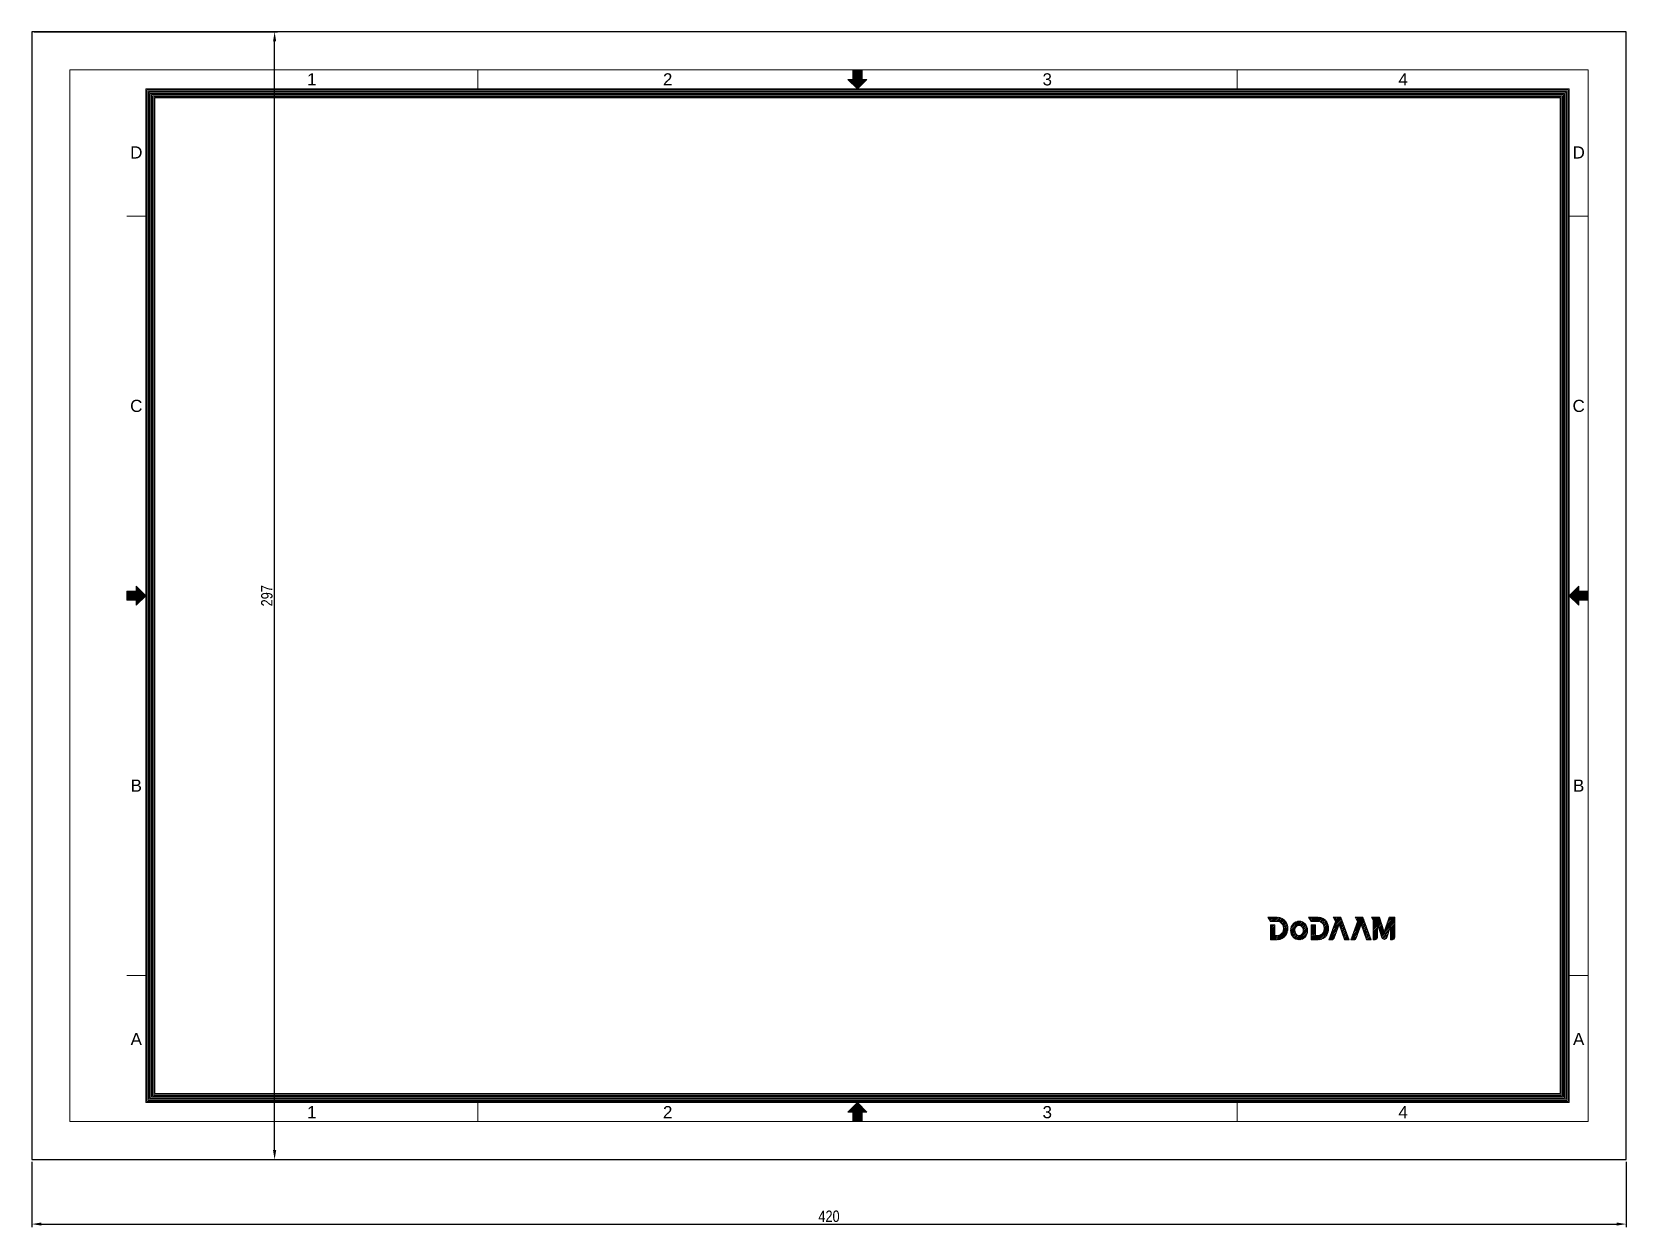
# Model space of a CAD drawing. Extents: x 0 to 3044, y -18 to 841.
# Drawn here: x 0 to 420, y -17.8 to 297 of the extents above; entities that cross this region are included whole.
import ezdxf
from ezdxf.enums import TextEntityAlignment as Align

# ---------------------------------------------------------------- set-up
doc = ezdxf.new("R2010")
doc.units = 0
doc.layers.get('0').update_dxf_attribs({"linetype": 'CONTINUOUS'})
doc.layers.get('Defpoints').update_dxf_attribs({"linetype": 'CONTINUOUS'})
doc.styles.get("Standard").update_dxf_attribs({"font": 'ARIALUNI.TTF', "width": 0.8})
doc.dimstyles.get("Standard").update_dxf_attribs({"dimtxt": 0.18, "dimasz": 0.18, "dimexe": 0.18, "dimexo": 0.0625, "dimgap": 0.09, "dimtad": 0, "dimtih": 1, "dimtoh": 1, "dimdec": 4, "dimzin": 0, "dimdsep": 46, "dimtxsty": 'Standard', "dimcen": 0.09, "dimadec": 0, "dimazin": 0, "dimtfac": 1, "dimtdec": 4, "dimtofl": 0, "dimtmove": 0, "dimatfit": 3, "dimfxl": 0, "dimtolj": 1, "dimtzin": 0, "dimarcsym": 0})

msp = doc.modelspace()

# ---------------------------------------------------------------- texts
at = {"color": 7, "linetype": 'Continuous', "lineweight": 9}
for s, p in [('1', (73.75, 284.5)), ('2', (167.5, 284.5)), ('3', (267.5, 284.5)), ('4', (361.25, 284.5)), ('D', (27.51, 265.25)), ('D', (407.51, 265.25)), ('C', (27.5, 198.5)), ('C', (407.5, 198.5)), ('B', (27.5, 98.5)), ('B', (407.5, 98.5)), ('A', (27.5, 31.75)), ('A', (407.5, 31.75)), ('1', (73.75, 12.5)), ('2', (167.5, 12.5)), ('3', (267.5, 12.5)), ('4', (361.25, 12.5))]:
    msp.add_text(s, height=3.2, dxfattribs=at).set_placement(p, align=Align.MIDDLE_CENTER)

# ---------------------------------------------------------------- blocks, each defined once
blk = doc.blocks.new('*D3')
at = {"color": 4, "lineweight": -2}
for p, q in [((0, -0.62), (0, -17.78)), ((420, -0.62), (420, -17.78)), ((2.5, -16.98), (417.5, -16.98))]:
    blk.add_line(p, q, dxfattribs=at)
at = {"color": 4}
for points in [[(2.5, -16.56), (2.5, -17.39), (0, -16.98)], [(417.5, -16.56), (417.5, -17.39), (420, -16.98)]]:
    blk.add_solid(points, dxfattribs=at)
at = {"layer": 'Defpoints', "color": 0}
for p in [(0, 0), (420, 0), (420, -16.98)]:
    blk.add_point(p, dxfattribs=at)
at = {"color": 4, "insert": (210, -14.94), "char_height": 3, "attachment_point": 5}
blk.add_mtext('420', dxfattribs=at)
blk = doc.blocks.new('*D7')
at = {"color": 4, "lineweight": -2}
for p, q in [((0.62, 297), (64.75, 297)), ((63.95, 2.5), (63.95, 294.5)), ((0.62, 0), (64.75, 0))]:
    blk.add_line(p, q, dxfattribs=at)
at = {"color": 4}
for points in [[(63.53, 294.5), (64.36, 294.5), (63.95, 297)], [(63.53, 2.5), (64.36, 2.5), (63.95, 0)]]:
    blk.add_solid(points, dxfattribs=at)
at = {"layer": 'Defpoints', "color": 0}
for p in [(0, 297), (63.95, 297), (0, 0)]:
    blk.add_point(p, dxfattribs=at)
at = {"color": 4, "insert": (61.91, 148.5), "char_height": 3, "attachment_point": 5, "rotation": 90}
blk.add_mtext('297', dxfattribs=at)

# ---------------------------------------------------------------- dimensions: what is measured, and where the dimension line sits
dim = msp.add_linear_dim(base=(63.95, 297), p1=(0, 0), p2=(0, 297), angle=90, dimstyle='Standard', override={"dimtxt": 3, "dimasz": 2.5, "dimexe": 0.8, "dimexo": 0.625, "dimgap": 0.5, "dimtad": 1, "dimtih": 0, "dimtoh": 0, "dimdec": 1, "dimzin": 8, "dimcen": 2.5, "dimclrd": 4, "dimclre": 4, "dimclrt": 4, "dimtdec": 1, "dimtofl": 1, "dimatfit": 0, "dimtolj": 0, "dimtzin": 8})
dim.commit()
dim.dimension.update_dxf_attribs({"geometry": '*D7', "text_midpoint": (61.91, 148.5)})
dim = msp.add_linear_dim(base=(420, -16.98), p1=(0, 0), p2=(420, 0), dimstyle='Standard', override={"dimtxt": 3, "dimasz": 2.5, "dimexe": 0.8, "dimexo": 0.625, "dimgap": 0.5, "dimtad": 1, "dimtih": 0, "dimtoh": 0, "dimdec": 1, "dimzin": 8, "dimcen": 2.5, "dimclrd": 4, "dimclre": 4, "dimclrt": 4, "dimtdec": 1, "dimtofl": 1, "dimatfit": 0, "dimtolj": 0, "dimtzin": 8})
dim.commit()
dim.dimension.update_dxf_attribs({"geometry": '*D3', "text_midpoint": (210, -14.94)})

# ---------------------------------------------------------------- linework, layer by layer
at = {"color": 7, "linetype": 'Continuous', "lineweight": 9}
for p, q in [((10, 287), (410, 287)), ((10, 10), (10, 287)), ((117.5, 282), (117.5, 287)), ((216.3, 283.2), (216.3, 287)), ((216.5, 284.5), (216.5, 287)), ((216.5, 283), (216.5, 287)), ((216.7, 282.8), (216.7, 287)), ((216.9, 282.6), (216.9, 287)), ((217.1, 282.4), (217.1, 287)), ((217.3, 282.2), (217.3, 287)), ((217.5, 282), (217.5, 287)), ((217.7, 282.2), (217.7, 287)), ((217.9, 282.4), (217.9, 287)), ((218.1, 282.6), (218.1, 287)), ((218.3, 282.8), (218.3, 287)), ((218.5, 284.5), (218.5, 287)), ((218.5, 283), (218.5, 287)), ((218.7, 283.2), (218.7, 287)), ((317.5, 282), (317.5, 287)), ((410, 287), (410, 10)), ((30, 15), (30, 282)), ((30, 282), (405, 282)), ((30.3, 15.3), (30.3, 281.7)), ((30.3, 281.7), (404.7, 281.7)), ((30.6, 15.6), (30.6, 281.4)), ((30.6, 281.4), (404.4, 281.4)), ((215, 284.5), (216.3, 284.5)), ((215, 284.5), (217.5, 282)), ((215.1, 284.4), (215.1, 284.5)), ((215.3, 284.2), (215.3, 284.5)), ((215.5, 284), (215.5, 284.5)), ((215.7, 283.8), (215.7, 284.5)), ((215.9, 283.6), (215.9, 284.5)), ((216.1, 283.4), (216.1, 284.5)), ((217.5, 282), (220, 284.5)), ((218.7, 284.5), (220, 284.5)), ((218.9, 283.4), (218.9, 284.5)), ((219.1, 283.6), (219.1, 284.5)), ((219.3, 283.8), (219.3, 284.5)), ((219.5, 284), (219.5, 284.5)), ((219.7, 284.2), (219.7, 284.5)), ((219.9, 284.4), (219.9, 284.5)), ((404.4, 15.6), (404.4, 281.4)), ((404.7, 15.3), (404.7, 281.7)), ((405, 15), (405, 282)), ((30.9, 15.9), (30.9, 281.1)), ((30.9, 281.1), (404.1, 281.1)), ((31.2, 16.2), (31.2, 280.8)), ((31.2, 280.8), (403.8, 280.8)), ((31.5, 16.5), (31.5, 280.5)), ((31.5, 280.5), (403.5, 280.5)), ((31.8, 16.8), (31.8, 280.2)), ((31.8, 280.2), (403.2, 280.2)), ((32.1, 17.1), (32.1, 279.9)), ((32.1, 279.9), (402.9, 279.9)), ((32.4, 17.4), (32.4, 279.6)), ((32.4, 279.6), (402.6, 279.6)), ((402.6, 17.4), (402.6, 279.6)), ((402.9, 17.1), (402.9, 279.9)), ((403.2, 16.8), (403.2, 280.2)), ((403.5, 16.5), (403.5, 280.5)), ((403.8, 16.2), (403.8, 280.8)), ((404.1, 15.9), (404.1, 281.1)), ((25, 248.5), (30, 248.5)), ((405, 248.5), (410, 248.5)), ((25, 147.3), (25, 149.7)), ((25, 149.7), (28.8, 149.7)), ((25, 149.5), (27.5, 149.5)), ((25, 149.5), (29, 149.5)), ((25, 149.3), (29.2, 149.3)), ((25, 149.1), (29.4, 149.1)), ((25, 148.9), (29.6, 148.9)), ((25, 148.7), (29.8, 148.7)), ((25, 148.5), (30, 148.5)), ((25, 148.3), (29.8, 148.3)), ((25, 148.1), (29.6, 148.1)), ((25, 147.9), (29.4, 147.9)), ((25, 147.7), (29.2, 147.7)), ((25, 147.5), (27.5, 147.5)), ((25, 147.5), (29, 147.5)), ((25, 147.3), (28.8, 147.3)), ((27.5, 151), (30, 148.5)), ((27.5, 149.7), (27.5, 151)), ((27.5, 150.9), (27.6, 150.9)), ((27.5, 150.7), (27.8, 150.7)), ((27.5, 150.5), (28, 150.5)), ((27.5, 150.3), (28.2, 150.3)), ((27.5, 150.1), (28.4, 150.1)), ((27.5, 149.9), (28.6, 149.9)), ((27.5, 146), (30, 148.5)), ((27.5, 146), (27.5, 147.3)), ((27.5, 147.1), (28.6, 147.1)), ((405, 148.5), (407.5, 151)), ((405, 148.5), (407.5, 146)), ((405, 148.5), (410, 148.5)), ((405.2, 148.7), (410, 148.7)), ((405.2, 148.3), (410, 148.3)), ((405.4, 148.9), (410, 148.9)), ((405.4, 148.1), (410, 148.1)), ((405.6, 149.1), (410, 149.1)), ((405.6, 147.9), (410, 147.9)), ((405.8, 149.3), (410, 149.3)), ((405.8, 147.7), (410, 147.7)), ((406, 149.5), (410, 149.5)), ((406, 147.5), (410, 147.5)), ((406.2, 149.7), (410, 149.7)), ((406.2, 147.3), (410, 147.3)), ((406.4, 149.9), (407.5, 149.9)), ((406.4, 147.1), (407.5, 147.1)), ((406.6, 150.1), (407.5, 150.1)), ((406.8, 150.3), (407.5, 150.3)), ((407, 150.5), (407.5, 150.5)), ((407.2, 150.7), (407.5, 150.7)), ((407.4, 150.9), (407.5, 150.9)), ((407.5, 149.7), (407.5, 151)), ((407.5, 149.5), (410, 149.5)), ((407.5, 147.5), (410, 147.5)), ((407.5, 146), (407.5, 147.3)), ((27.5, 146.9), (28.4, 146.9)), ((27.5, 146.7), (28.2, 146.7)), ((27.5, 146.5), (28, 146.5)), ((27.5, 146.3), (27.8, 146.3)), ((27.5, 146.1), (27.6, 146.1)), ((406.6, 146.9), (407.5, 146.9)), ((406.8, 146.7), (407.5, 146.7)), ((407, 146.5), (407.5, 146.5)), ((407.2, 146.3), (407.5, 146.3)), ((407.4, 146.1), (407.5, 146.1)), ((325.59, 63.89), (328.11, 63.89)), ((326.27, 62.74), (325.59, 63.89)), ((325.66, 63.77), (325.78, 63.89)), ((325.83, 63.49), (326.23, 63.89)), ((326, 63.21), (326.67, 63.89)), ((326.16, 62.93), (327.12, 63.89)), ((326.42, 62.74), (327.57, 63.89)), ((326.87, 62.74), (328.02, 63.89)), ((327.32, 62.74), (328.45, 63.87)), ((327.77, 62.74), (328.82, 63.79)), ((328.21, 62.73), (329.15, 63.67)), ((328.59, 62.66), (329.45, 63.52)), ((328.9, 62.52), (329.72, 63.34)), ((329.15, 62.32), (329.97, 63.14)), ((336.35, 63.89), (338.86, 63.89)), ((337.03, 62.74), (336.35, 63.89)), ((336.43, 63.76), (336.55, 63.89)), ((336.59, 63.48), (337, 63.89)), ((336.76, 63.2), (337.45, 63.89)), ((336.93, 62.91), (337.9, 63.89)), ((337.2, 62.74), (338.35, 63.89)), ((337.65, 62.74), (338.8, 63.89)), ((338.1, 62.74), (339.22, 63.86)), ((338.55, 62.74), (339.59, 63.79)), ((338.99, 62.73), (339.93, 63.67)), ((339.36, 62.66), (340.22, 63.52)), ((339.67, 62.51), (340.49, 63.34)), ((339.92, 62.31), (340.73, 63.13)), ((342.68, 60.59), (345.17, 63.08)), ((343.46, 62.74), (342.78, 63.89)), ((344.87, 63.89), (342.78, 63.89)), ((342.8, 63.85), (342.84, 63.89)), ((342.94, 61.29), (345.05, 63.4)), ((342.97, 63.57), (343.29, 63.89)), ((343.14, 63.29), (343.74, 63.89)), ((343.19, 62), (344.93, 63.73)), ((343.3, 63.01), (344.19, 63.89)), ((343.45, 62.7), (344.63, 63.89)), ((347.05, 57.89), (344.87, 63.89)), ((348.47, 60.54), (350.98, 63.05)), ((349.26, 62.74), (348.59, 63.89)), ((350.68, 63.89), (348.59, 63.89)), ((348.62, 63.83), (348.68, 63.89)), ((348.72, 61.24), (350.86, 63.38)), ((348.79, 63.55), (349.13, 63.89)), ((348.95, 63.27), (349.57, 63.89)), ((348.98, 61.94), (350.74, 63.71)), ((349.12, 62.98), (350.02, 63.89)), ((349.23, 62.65), (350.47, 63.89)), ((352.85, 57.89), (350.68, 63.89)), ((352.91, 63.89), (355.04, 63.89)), ((353.34, 63.17), (352.91, 63.89)), ((353.01, 63.73), (353.17, 63.89)), ((353.17, 63.45), (353.62, 63.89)), ((353.34, 63.16), (354.06, 63.89)), ((353.34, 62.71), (354.51, 63.89)), ((353.34, 62.26), (354.96, 63.89)), ((353.34, 61.82), (355.13, 63.61)), ((353.34, 61.37), (355.24, 63.27)), ((353.34, 57.89), (353.34, 63.17)), ((355.04, 63.89), (356.3, 60.03)), ((357.57, 63.89), (356.3, 60.03)), ((356.43, 60.42), (359.04, 63.03)), ((356.65, 61.08), (359.04, 63.48)), ((356.87, 61.75), (359, 63.89)), ((357.09, 62.42), (358.55, 63.89)), ((357.31, 63.09), (358.11, 63.89)), ((357.53, 63.76), (357.66, 63.89)), ((357.57, 63.89), (359.04, 63.89)), ((359.04, 63.89), (359.04, 58.56)), ((326.27, 62.74), (328.11, 62.74)), ((326.27, 61.69), (326.38, 61.8)), ((326.27, 61.24), (326.83, 61.8)), ((326.27, 60.79), (327.28, 61.8)), ((326.27, 57.89), (326.27, 61.8)), ((326.27, 61.8), (327.42, 61.8)), ((326.27, 60.34), (327.42, 61.49)), ((326.27, 59.89), (327.42, 61.04)), ((326.27, 59.45), (327.42, 60.59)), ((326.27, 59), (327.42, 60.15)), ((326.27, 58.55), (327.42, 59.7)), ((326.27, 58.1), (327.42, 59.25)), ((326.51, 57.89), (327.66, 59.04)), ((326.96, 57.89), (328.11, 59.04)), ((327.41, 57.89), (328.67, 59.15)), ((327.42, 61.8), (327.42, 59.04)), ((327.42, 59.04), (328.1, 59.04)), ((327.86, 57.89), (330.87, 60.9)), ((328.32, 57.9), (330.84, 60.42)), ((328.87, 58), (330.7, 59.83)), ((329.36, 62.08), (330.18, 62.9)), ((329.52, 61.8), (330.37, 62.64)), ((329.53, 60.01), (330.84, 61.32)), ((329.64, 61.47), (330.53, 62.35)), ((329.71, 61.09), (330.67, 62.04)), ((329.71, 60.64), (330.77, 61.7)), ((331.59, 60.28), (334.11, 62.79)), ((331.62, 60.75), (333.67, 62.8)), ((331.64, 59.87), (334.47, 62.71)), ((331.73, 59.51), (332.75, 60.54)), ((331.8, 61.38), (333.08, 62.66)), ((331.86, 59.19), (332.76, 60.1)), ((332.02, 58.91), (332.86, 59.75)), ((332.21, 58.65), (333.03, 59.47)), ((332.44, 58.43), (333.25, 59.24)), ((332.69, 58.23), (333.55, 59.09)), ((332.98, 58.07), (333.95, 59.05)), ((333.31, 57.96), (336.06, 60.7)), ((333.7, 57.89), (336.08, 60.27)), ((333.87, 61.66), (334.79, 62.57)), ((334.17, 57.92), (336.02, 59.76)), ((334.23, 61.57), (335.07, 62.4)), ((334.5, 61.39), (335.31, 62.2)), ((334.71, 61.14), (335.53, 61.97)), ((334.85, 60.84), (335.71, 61.7)), ((334.87, 58.16), (335.73, 59.03)), ((334.89, 59.98), (335.98, 61.07)), ((334.93, 60.47), (335.87, 61.4)), ((337.03, 62.74), (338.86, 62.74)), ((337.03, 61.67), (337.16, 61.8)), ((337.03, 61.22), (337.61, 61.8)), ((337.03, 60.77), (338.06, 61.8)), ((337.03, 57.89), (337.03, 61.8)), ((337.03, 61.8), (338.18, 61.8)), ((337.03, 60.32), (338.18, 61.47)), ((337.03, 59.87), (338.18, 61.02)), ((337.03, 59.43), (338.18, 60.58)), ((337.03, 58.98), (338.18, 60.13)), ((337.03, 58.53), (338.18, 59.68)), ((337.03, 58.08), (338.18, 59.23)), ((337.29, 57.89), (338.44, 59.04)), ((337.74, 57.89), (338.89, 59.04)), ((338.18, 61.8), (338.18, 59.04)), ((338.18, 59.04), (338.86, 59.04)), ((338.19, 57.89), (339.46, 59.16)), ((338.63, 57.89), (341.63, 60.88)), ((339.09, 57.9), (341.59, 60.4)), ((339.65, 58.01), (341.44, 59.8)), ((340.12, 62.07), (340.95, 62.89)), ((340.27, 59.98), (341.6, 61.31)), ((340.29, 61.78), (341.13, 62.63)), ((340.4, 61.45), (341.29, 62.34)), ((340.46, 60.61), (341.53, 61.68)), ((340.47, 61.07), (341.43, 62.03)), ((341.7, 57.89), (343.46, 62.74)), ((341.78, 57.89), (343.58, 59.69)), ((341.92, 58.48), (343.83, 60.39)), ((342.17, 59.18), (344.09, 61.1)), ((342.23, 57.89), (343.32, 58.99)), ((342.43, 59.88), (344.34, 61.8)), ((343.09, 58.33), (344.38, 61.89)), ((345.82, 57.89), (344.38, 61.89)), ((344.39, 61.85), (345.29, 62.75)), ((344.51, 61.52), (345.41, 62.42)), ((344.63, 61.19), (345.53, 62.09)), ((344.75, 60.86), (345.65, 61.76)), ((344.87, 60.53), (345.77, 61.43)), ((344.99, 60.2), (345.89, 61.1)), ((345.11, 59.87), (346, 60.77)), ((345.23, 59.54), (346.12, 60.44)), ((345.35, 59.21), (346.24, 60.11)), ((345.47, 58.88), (346.36, 59.78)), ((345.58, 58.55), (346.48, 59.45)), ((345.7, 58.22), (346.6, 59.12)), ((347.51, 57.89), (349.26, 62.74)), ((347.62, 57.89), (349.36, 59.64)), ((347.7, 58.42), (349.62, 60.34)), ((347.96, 59.13), (349.87, 61.04)), ((348.06, 57.89), (349.11, 58.93)), ((348.21, 59.83), (350.13, 61.75)), ((348.89, 58.33), (350.18, 61.89)), ((351.63, 57.89), (350.18, 61.89)), ((350.2, 61.82), (351.1, 62.72)), ((350.32, 61.49), (351.22, 62.39)), ((350.44, 61.16), (351.34, 62.06)), ((350.56, 60.83), (351.46, 61.73)), ((350.68, 60.5), (351.58, 61.4)), ((350.8, 60.18), (351.7, 61.07)), ((350.92, 59.85), (351.82, 60.74)), ((351.04, 59.52), (351.94, 60.41)), ((351.16, 59.19), (352.06, 60.08)), ((351.28, 58.86), (352.18, 59.75)), ((351.4, 58.53), (352.29, 59.42)), ((351.52, 58.2), (352.41, 59.09)), ((353.34, 60.92), (355.35, 62.93)), ((353.34, 60.47), (354.49, 61.62)), ((353.34, 60.02), (354.49, 61.17)), ((353.34, 59.57), (354.49, 60.72)), ((353.34, 59.12), (354.49, 60.27)), ((353.34, 58.67), (354.49, 59.82)), ((353.34, 58.22), (354.49, 59.37)), ((353.45, 57.89), (354.49, 58.92)), ((354.49, 58.56), (354.49, 62.05)), ((354.49, 62.05), (355.67, 58.45)), ((354.59, 61.72), (355.46, 62.59)), ((354.71, 61.39), (355.57, 62.25)), ((354.82, 61.05), (355.69, 61.92)), ((354.93, 60.71), (355.8, 61.58)), ((355.04, 60.37), (355.91, 61.24)), ((355.15, 60.03), (356.02, 60.9)), ((355.26, 59.7), (356.13, 60.56)), ((355.37, 59.36), (356.24, 60.23)), ((355.48, 59.02), (359.04, 62.58)), ((355.59, 58.68), (357.71, 60.8)), ((355.71, 58.35), (357.49, 60.13)), ((355.92, 58.11), (357.27, 59.46)), ((357.89, 61.36), (356.94, 58.45)), ((357.89, 60.98), (359.04, 62.13)), ((357.89, 60.53), (359.04, 61.68)), ((357.89, 61.36), (357.89, 57.89)), ((357.89, 60.08), (359.04, 61.23)), ((357.89, 59.64), (359.04, 60.79)), ((357.89, 59.19), (359.04, 60.34)), ((357.89, 58.74), (359.04, 59.89)), ((357.89, 58.29), (359.04, 59.44)), ((357.94, 57.89), (359.04, 58.99)), ((326.27, 57.89), (328.1, 57.89)), ((329.89, 58.57), (330.09, 58.77)), ((337.03, 57.89), (338.86, 57.89)), ((341.7, 57.89), (342.46, 57.89)), ((342.74, 57.95), (343.07, 58.28)), ((345.82, 57.89), (346.72, 58.79)), ((345.82, 57.89), (347.05, 57.89)), ((346.27, 57.89), (346.84, 58.46)), ((346.72, 57.89), (346.96, 58.13)), ((347.51, 57.89), (348.26, 57.89)), ((348.61, 57.99), (348.83, 58.21)), ((351.63, 57.89), (352.85, 57.89)), ((351.66, 57.89), (352.53, 58.77)), ((352.11, 57.89), (352.65, 58.44)), ((352.55, 57.89), (352.77, 58.11)), ((353.34, 57.89), (353.82, 57.89)), ((353.91, 57.89), (354.48, 58.47)), ((356.26, 58), (357.05, 58.79)), ((357.89, 57.89), (358.38, 57.89)), ((358.39, 57.89), (359.04, 58.54)), ((25, 48.5), (30, 48.5)), ((405, 48.5), (410, 48.5)), ((31.8, 16.8), (403.2, 16.8)), ((32.1, 17.1), (402.9, 17.1)), ((32.4, 17.4), (402.6, 17.4)), ((30, 15), (405, 15)), ((30.3, 15.3), (404.7, 15.3)), ((30.6, 15.6), (404.4, 15.6)), ((30.9, 15.9), (404.1, 15.9)), ((31.2, 16.2), (403.8, 16.2)), ((31.5, 16.5), (403.5, 16.5)), ((117.5, 10), (117.5, 15)), ((215, 12.5), (217.5, 15)), ((215.1, 12.5), (215.1, 12.6)), ((215.3, 12.5), (215.3, 12.8)), ((215.5, 12.5), (215.5, 13)), ((215.7, 12.5), (215.7, 13.2)), ((215.9, 12.5), (215.9, 13.4)), ((216.1, 12.5), (216.1, 13.6)), ((216.3, 10), (216.3, 13.8)), ((216.5, 10), (216.5, 14)), ((216.7, 10), (216.7, 14.2)), ((216.9, 10), (216.9, 14.4)), ((217.1, 10), (217.1, 14.6)), ((217.3, 10), (217.3, 14.8)), ((217.5, 15), (220, 12.5)), ((217.5, 10), (217.5, 15)), ((217.7, 10), (217.7, 14.8)), ((217.9, 10), (217.9, 14.6)), ((218.1, 10), (218.1, 14.4)), ((218.3, 10), (218.3, 14.2)), ((218.5, 10), (218.5, 14)), ((218.7, 10), (218.7, 13.8)), ((218.9, 12.5), (218.9, 13.6)), ((219.1, 12.5), (219.1, 13.4)), ((219.3, 12.5), (219.3, 13.2)), ((219.5, 12.5), (219.5, 13)), ((219.7, 12.5), (219.7, 12.8)), ((219.9, 12.5), (219.9, 12.6)), ((317.5, 10), (317.5, 15)), ((10, 10), (410, 10)), ((215, 12.5), (216.3, 12.5)), ((216.5, 10), (216.5, 12.5)), ((218.5, 10), (218.5, 12.5)), ((218.7, 12.5), (220, 12.5))]:
    msp.add_line(p, q, dxfattribs=at)
msp.add_lwpolyline([(0, 0), (420, 0), (420, 297), (0, 297)], close=True)
for centre, radius, start, end in [((328.11, 61.21), 2.67, 31.6684, 90), ((338.86, 61.21), 2.67, 31.6684, 90), ((328.1, 60.56), 1.52, 270, 327.6042), ((328.1, 60.56), 2.67, 270, 327.6042), ((328.11, 61.21), 1.52, 31.6684, 90), ((327.58, 60.89), 2.14, 327.6042, 31.6684), ((327.58, 60.89), 3.29, 327.6042, 31.6684), ((338.86, 61.21), 1.52, 31.6684, 90), ((338.86, 60.56), 1.52, 270, 327.6042), ((338.86, 60.56), 2.67, 270, 327.6042), ((338.34, 60.89), 2.14, 327.6042, 31.6684), ((338.34, 60.89), 3.29, 327.6042, 31.6684), ((342.46, 58.56), 0.668, 270, 340.0954), ((348.26, 58.56), 0.668, 270, 340.0954), ((353.82, 58.56), 0.668, 270, 0), ((356.3, 58.66), 0.668, 198.1842, 341.8158), ((358.38, 58.56), 0.668, 270, 0)]:
    msp.add_arc(centre, radius, start, end, dxfattribs=at)
msp.add_ellipse((333.84, 60.35), major_axis=(0, -2.46), ratio=0.913043, dxfattribs=at)
msp.add_open_spline([(333.84, 59.04), (333.97, 59.04), (334.1, 59.07), (334.35, 59.18), (334.47, 59.27), (334.69, 59.5), (334.78, 59.65), (334.9, 59.98), (334.93, 60.17), (334.93, 60.54), (334.9, 60.72), (334.77, 61.05), (334.68, 61.2), (334.46, 61.43), (334.34, 61.52), (334.09, 61.63), (333.96, 61.66), (333.7, 61.66), (333.57, 61.63), (333.32, 61.51), (333.2, 61.42), (332.98, 61.18), (332.89, 61.04), (332.77, 60.7), (332.74, 60.52), (332.74, 60.15), (332.78, 59.96), (332.91, 59.63), (333, 59.49), (333.22, 59.26), (333.34, 59.17), (333.59, 59.06), (333.71, 59.04), (333.84, 59.04)], degree=3, knots=[0, 0, 0, 0, 0.393716, 0.393716, 0.787432, 0.787432, 1.181149, 1.181149, 1.574865, 1.574865, 1.968581, 1.968581, 2.362297, 2.362297, 2.756014, 2.756014, 3.14973, 3.14973, 3.543446, 3.543446, 3.937162, 3.937162, 4.330878, 4.330878, 4.724595, 4.724595, 5.118311, 5.118311, 5.512027, 5.512027, 5.905743, 5.905743, 6.283185, 6.283185, 6.283185, 6.283185], dxfattribs=at)

msp.set_redraw_order([(e.dxf.handle, doc.entitydb.next_handle()) for e in msp.query("TEXT MTEXT ATTDEF DIMENSION ARC_DIMENSION")])  # texts and dimensions are drawn at this point

doc.saveas('drawing.dxf')
